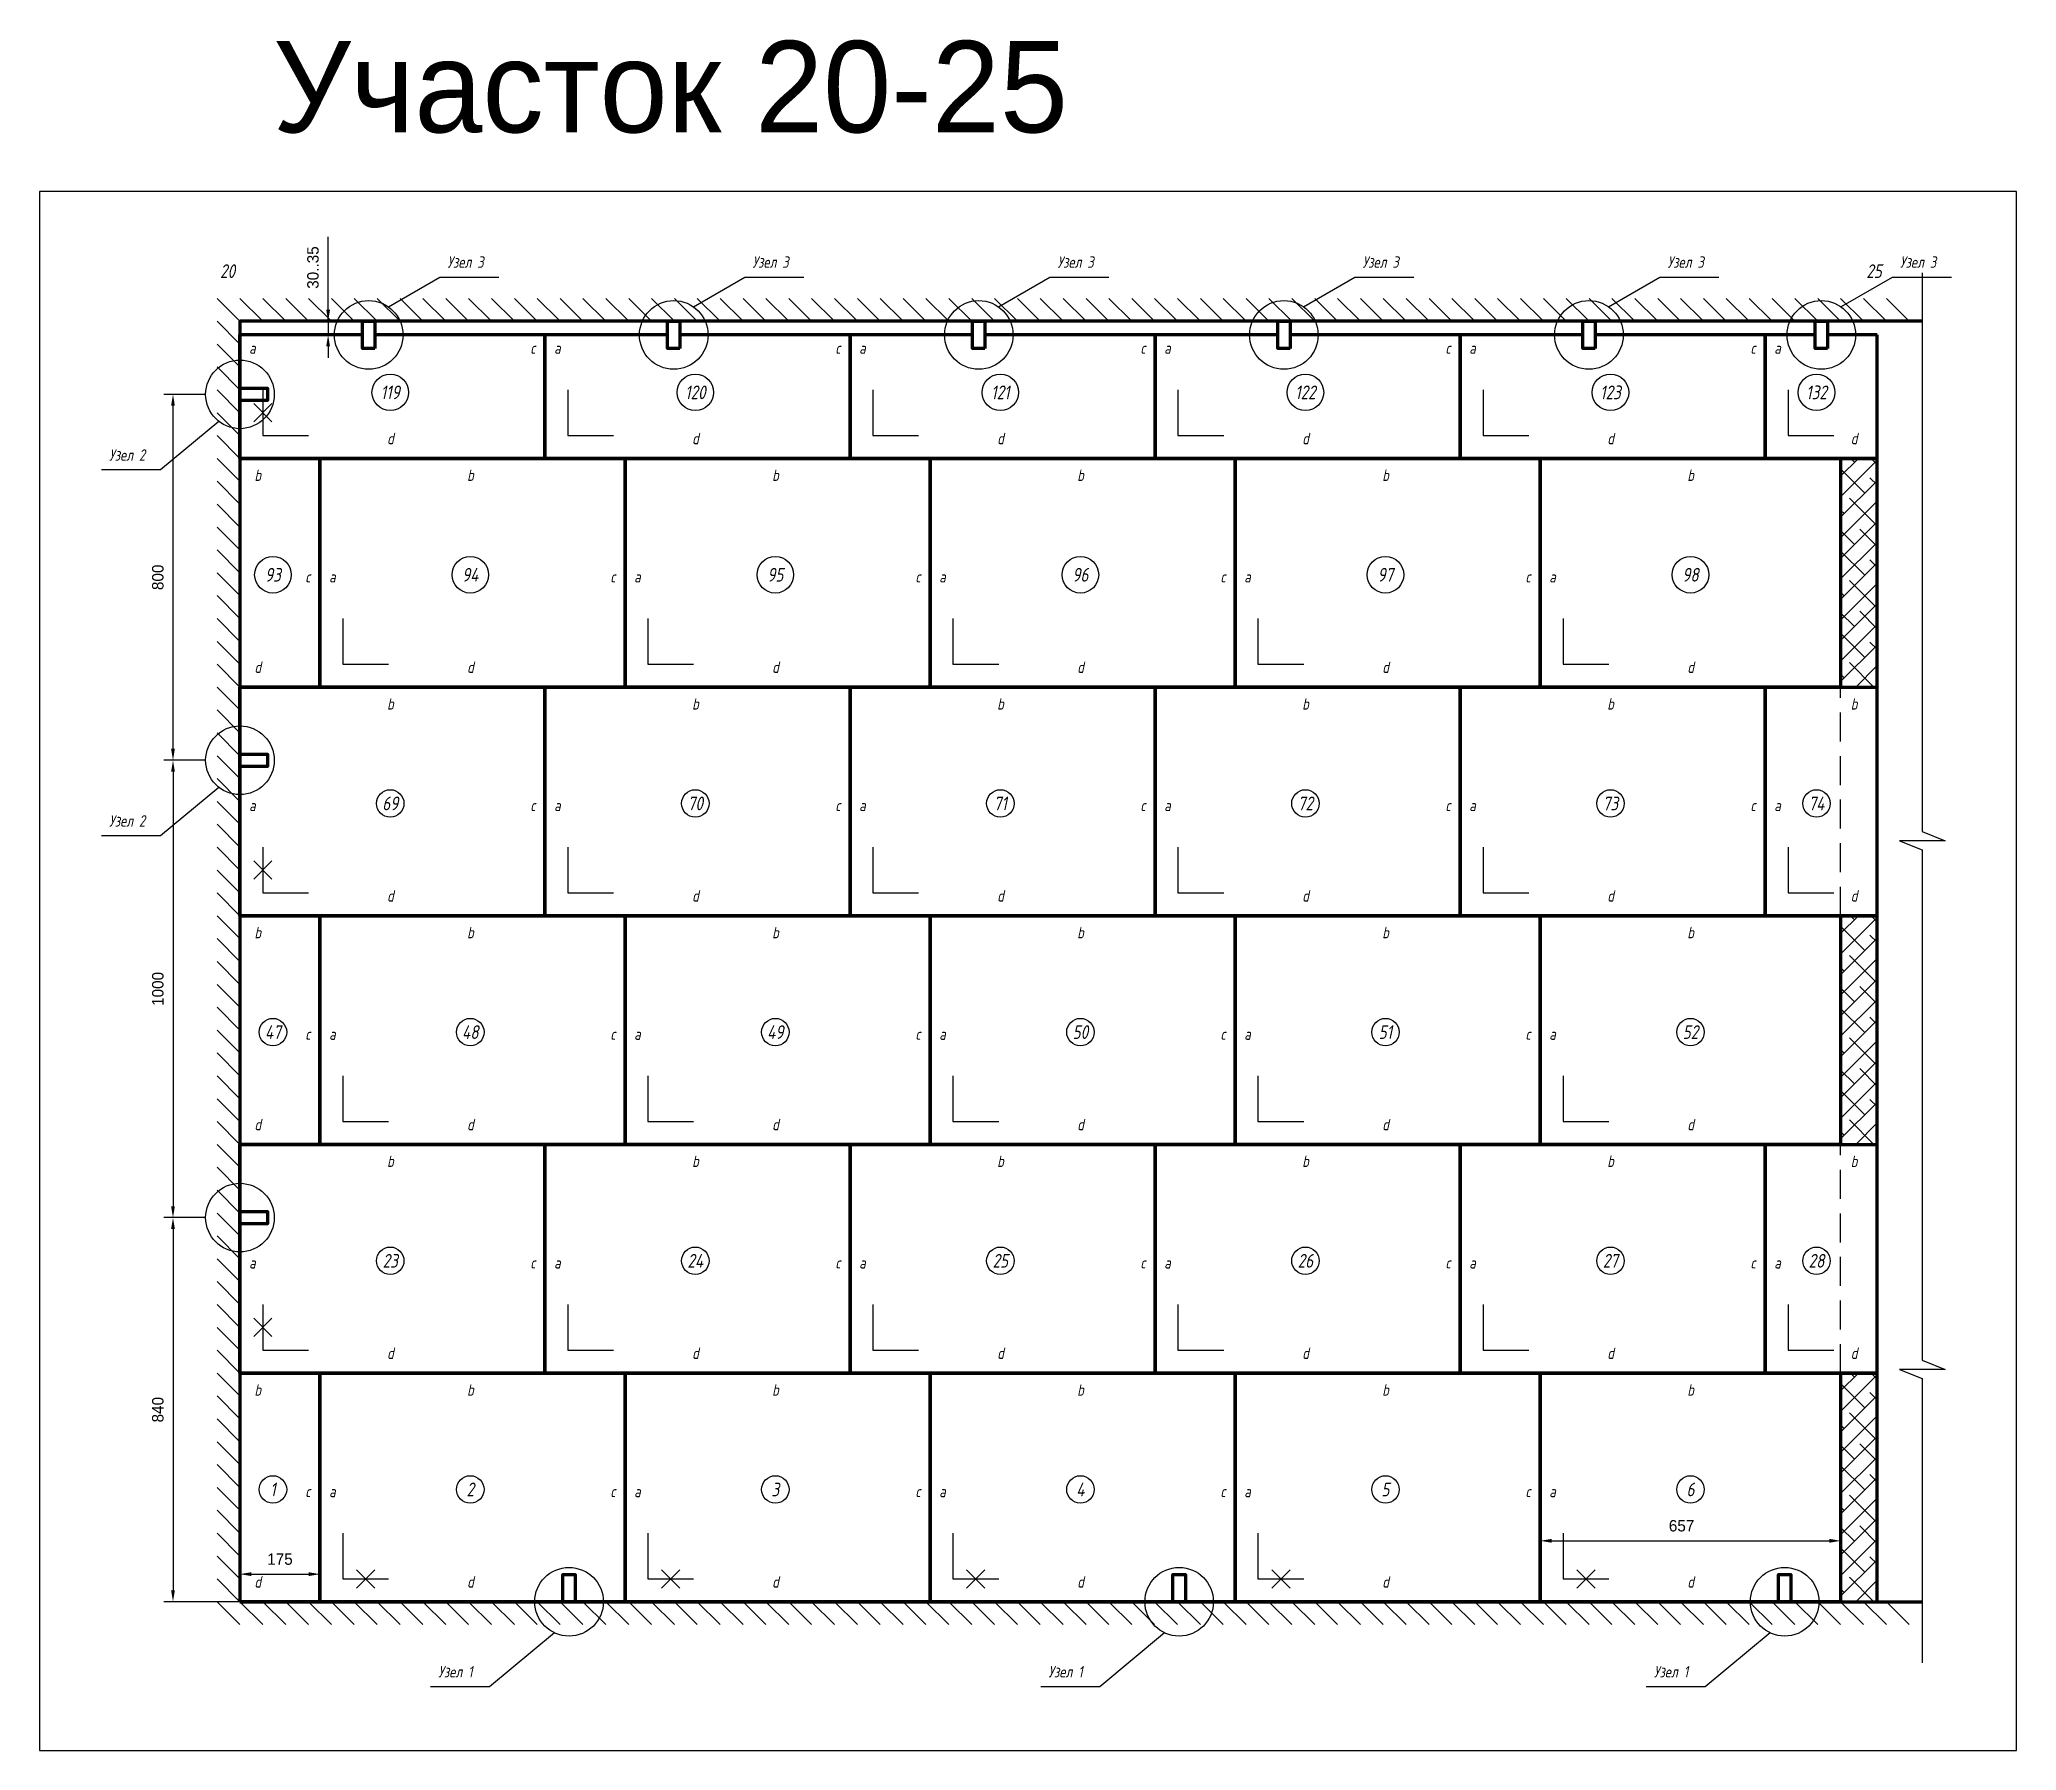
# Model space of a CAD drawing. Header units: millimetres. Extents: x 2143 to 79549, y -71394 to 24143.
# Drawn here: x 57703 to 62026, y -69589 to -65848 of the extents above; entities that cross this region are included whole.
import ezdxf
from ezdxf.enums import TextEntityAlignment as Align

# ---------------------------------------------------------------- set-up
doc = ezdxf.new("R2010")
doc.units = ezdxf.units.MM
doc.header["$PDMODE"] = 34
doc.header["$PDSIZE"] = 50
doc.linetypes.add('DASHED', pattern=[19.05, 12.7, -6.35])
doc.layers.add('01 Перегородки', color=7, linetype='Continuous')
doc.layers.add('100 noprint', color=1, linetype='Continuous', plot=False)
doc.styles.get("Standard").update_dxf_attribs({"font": 'Ubuntu-R.ttf'})
doc.styles.add('ГОСТ-ISOCPEUR', font='isocpeui.ttf', dxfattribs={"width": 0.8})
doc.dimstyles.new('ISO-25', dxfattribs={"dimtxt": 2.5, "dimasz": 2.5, "dimexe": 1.25, "dimexo": 0.625, "dimtad": 1, "dimtxsty": 'Standard', "dimcen": 2.5, "dimadec": 0, "dimazin": 0, "dimtfac": 1, "dimtmove": 0, "dimatfit": 3, "dimfxl": 1, "dimarcsym": 0})

msp = doc.modelspace()

# ---------------------------------------------------------------- texts
at = {"layer": '01 Перегородки', "style": 'ГОСТ-ISOCPEUR', "width": 0.8}
for s, height, p in [('20', 30, (58114.432, -66354.352)), ('25', 30, (61714.586, -66354.352)), ('a', 25, (58168.559, -66522.61)), ('c', 25, (58782.048, -66522.61)), ('a', 25, (58835.559, -66522.61)), ('c', 25, (59449.048, -66522.61)), ('a', 25, (59502.559, -66522.61)), ('c', 25, (60116.048, -66522.61)), ('a', 25, (60169.559, -66522.61)), ('c', 25, (60783.048, -66522.61)), ('a', 25, (60836.559, -66522.61)), ('c', 25, (61450.048, -66522.61)), ('a', 25, (61503.559, -66522.61)), ('119', 30, (58470.172, -66619.386)), ('120', 30, (59137.172, -66619.386)), ('121', 30, (59804.172, -66619.386)), ('122', 30, (60471.172, -66619.386)), ('123', 30, (61138.172, -66619.386)), ('132', 30, (61588.714, -66619.386)), ('d', 25, (58470.622, -66720.287)), ('d', 25, (59137.622, -66720.287)), ('d', 25, (59804.622, -66720.287)), ('d', 25, (60471.622, -66720.287)), ('d', 25, (61138.622, -66720.287)), ('d', 25, (61670.995, -66720.287)), ('b', 25, (58180.546, -66800.511)), ('b', 25, (61313.622, -66800.511)), ('93', 30, (58213.637, -67018.18)), ('c', 25, (58290.048, -67022.61)), ('94', 30, (58645.172, -67018.18)), ('95', 30, (59312.172, -67018.18)), ('96', 30, (59979.172, -67018.18)), ('97', 30, (60646.172, -67018.18)), ('a', 25, (61011.559, -67022.61)), ('98', 30, (61313.172, -67018.18)), ('d', 25, (58180.546, -67220.287)), ('d', 25, (61313.622, -67220.287)), ('b', 25, (61670.995, -67300.511)), ('69', 30, (58470.172, -67518.18)), ('70', 30, (59137.172, -67518.18)), ('71', 30, (59804.172, -67518.18)), ('72', 30, (60471.172, -67518.18)), ('73', 30, (61138.172, -67518.18)), ('a', 25, (61503.559, -67522.61)), ('74', 30, (61588.714, -67518.18)), ('d', 25, (61670.995, -67720.287)), ('b', 25, (58180.546, -67800.511)), ('b', 25, (61313.622, -67800.511)), ('47', 30, (58213.637, -68018.18)), ('c', 25, (58290.048, -68022.61)), ('48', 30, (58645.172, -68018.18)), ('49', 30, (59312.172, -68018.18)), ('50', 30, (59979.172, -68018.18)), ('51', 30, (60646.172, -68018.18)), ('a', 25, (61011.559, -68022.61)), ('52', 30, (61313.172, -68018.18)), ('d', 25, (58180.546, -68220.287)), ('d', 25, (61313.622, -68220.287)), ('b', 25, (61670.995, -68300.511)), ('23', 30, (58470.172, -68518.18)), ('24', 30, (59137.172, -68518.18)), ('25', 30, (59804.172, -68518.18)), ('26', 30, (60471.172, -68518.18)), ('27', 30, (61138.172, -68518.18)), ('28', 30, (61588.714, -68518.18)), ('a', 25, (61503.559, -68522.61)), ('d', 25, (61670.995, -68720.287)), ('b', 25, (58180.546, -68800.511)), ('b', 25, (61313.622, -68800.511)), ('1', 30, (58213.637, -69018.18)), ('c', 25, (58290.048, -69022.61)), ('2', 30, (58645.172, -69018.18)), ('3', 30, (59312.172, -69018.18)), ('4', 30, (59979.172, -69018.18)), ('5', 30, (60646.172, -69018.18)), ('a', 25, (61011.559, -69022.61)), ('6', 30, (61313.172, -69018.18)), ('d', 25, (58180.546, -69220.287)), ('d', 25, (61313.622, -69220.287))]:
    msp.add_text(s, height=height, dxfattribs=at).set_placement(p, align=Align.MIDDLE)
at = {"layer": '01 Перегородки', "linetype": 'Continuous', "style": 'ГОСТ-ISOCPEUR', "width": 0.8}
for s, p in [('Узел 3', (58595.19, -66347.045)), ('Узел 3', (59262.19, -66347.045)), ('Узел 3', (59929.19, -66347.045)), ('Узел 3', (60596.19, -66347.045)), ('Узел 3', (61263.19, -66347.045)), ('Узел 3', (61771.337, -66347.045)), ('Узел 2', (57855.521, -66768.9)), ('Узел 2', (57855.521, -67568.9)), ('Узел 1', (58575.181, -69429.346)), ('Узел 1', (59909.181, -69429.346)), ('Узел 1', (61233.181, -69429.346))]:
    msp.add_text(s, height=25, dxfattribs=at).set_placement(p)
at = {"layer": '100 noprint', "color": 1}
msp.add_text('Участок 20-25', height=200, dxfattribs=at).set_placement((58213.745, -66050.904))

# ---------------------------------------------------------------- blocks, each defined once
blk = doc.blocks.new('*D415')
at = {"layer": '01 Перегородки', "color": 0, "lineweight": -2}
for p, q in [((60984.5, -69263.8), (60984.5, -69110.5)), ((61641.5, -69263.8), (61641.5, -69110.5)), ((61009.5, -69130.5), (61616.5, -69130.5))]:
    blk.add_line(p, q, dxfattribs=at)
at = {"layer": '01 Перегородки', "color": 0}
for points in [[(61009.5, -69126.3), (61009.5, -69134.7), (60984.5, -69130.5)], [(61616.5, -69134.7), (61616.5, -69126.3), (61641.5, -69130.5)]]:
    blk.add_solid(points, dxfattribs=at)
at = {"layer": 'Defpoints', "color": 0}
for p in [(61641.5, -69130.5), (60984.5, -69263.8), (61641.5, -69263.8)]:
    blk.add_point(p, dxfattribs=at)
at = {"layer": '01 Перегородки', "color": 0, "insert": (61293.7, -69097.7), "char_height": 25, "attachment_point": 5}
blk.add_mtext('657', dxfattribs=at)
blk = doc.blocks.new('плита')
at = {"lineweight": 70}
blk.add_lwpolyline([(0, 500), (667, 500), (667, 0), (0, 0)], close=True, dxfattribs=at)
blk.add_lwpolyline([(50, 150), (50, 50), (150, 50)])
at = {"style": 'ГОСТ-ISOCPEUR', "width": 0.8}
for s, p in [('b', (329.1, 463.3)), ('a', (27.1, 241.2)), ('c', (640.6, 241.2)), ('d', (329.1, 43.5))]:
    blk.add_text(s, height=25, dxfattribs=at).set_placement(p, align=Align.MIDDLE)
blk = doc.blocks.new('*D416')
at = {"layer": '01 Перегородки', "color": 0, "lineweight": -2}
for p, q in [((58141.5, -69263.8), (58141.5, -69183.4)), ((58166.5, -69203.4), (58291.5, -69203.4)), ((58316.5, -69263.8), (58316.5, -69183.4))]:
    blk.add_line(p, q, dxfattribs=at)
at = {"layer": '01 Перегородки', "color": 0}
for points in [[(58166.5, -69199.2), (58166.5, -69207.6), (58141.5, -69203.4)], [(58291.5, -69207.6), (58291.5, -69199.2), (58316.5, -69203.4)]]:
    blk.add_solid(points, dxfattribs=at)
at = {"layer": 'Defpoints', "color": 0}
for p in [(58316.5, -69203.4), (58141.5, -69263.8), (58316.5, -69263.8)]:
    blk.add_point(p, dxfattribs=at)
at = {"layer": '01 Перегородки', "color": 0, "insert": (58229, -69170.6), "char_height": 25, "attachment_point": 5}
blk.add_mtext('175', dxfattribs=at)
blk = doc.blocks.new('подрезка')
for p, q in [((-20, 20), (20, -20)), ((20, 20), (-20, -20))]:
    blk.add_line(p, q)
blk = doc.blocks.new('*D459')
at = {"layer": '01 Перегородки', "color": 0, "lineweight": -2}
for p, q in [((58334.3, -66463.8), (58334.3, -66279.3)), ((58334.3, -66438.8), (58334.3, -66413.8)), ((58141.5, -66463.8), (58354.3, -66463.8)), ((58334.3, -66463.8), (58334.3, -66493.8)), ((58141.5, -66493.8), (58354.3, -66493.8)), ((58334.3, -66518.8), (58334.3, -66543.8))]:
    blk.add_line(p, q, dxfattribs=at)
at = {"layer": '01 Перегородки', "color": 0}
for points in [[(58330.1, -66438.8), (58338.4, -66438.8), (58334.3, -66463.8)], [(58338.4, -66518.8), (58330.1, -66518.8), (58334.3, -66493.8)]]:
    blk.add_solid(points, dxfattribs=at)
at = {"layer": 'Defpoints', "color": 0}
for p in [(58141.5, -66463.8), (58141.5, -66493.8), (58334.3, -66493.8)]:
    blk.add_point(p, dxfattribs=at)
at = {"layer": '01 Перегородки', "color": 0, "insert": (58301.2, -66346.5), "char_height": 25, "attachment_point": 5, "rotation": 90}
blk.add_mtext('30..35', dxfattribs=at)
blk = doc.blocks.new('*D465')
at = {"layer": '01 Перегородки', "color": 0, "lineweight": -2}
for p, q in [((58066.5, -68423.8), (57975.1, -68423.8)), ((57995.1, -68448.8), (57995.1, -69238.8)), ((58141.5, -69263.8), (57975.1, -69263.8))]:
    blk.add_line(p, q, dxfattribs=at)
at = {"layer": '01 Перегородки', "color": 0}
for points in [[(57999.2, -68448.8), (57990.9, -68448.8), (57995.1, -68423.8)], [(57990.9, -69238.8), (57999.2, -69238.8), (57995.1, -69263.8)]]:
    blk.add_solid(points, dxfattribs=at)
at = {"layer": 'Defpoints', "color": 0}
for p in [(58066.5, -68423.8), (57995.1, -69263.8), (58141.5, -69263.8)]:
    blk.add_point(p, dxfattribs=at)
at = {"layer": '01 Перегородки', "color": 0, "insert": (57962, -68843.8), "char_height": 25, "attachment_point": 5, "rotation": 90}
blk.add_mtext('840', dxfattribs=at)
blk = doc.blocks.new('*D466')
at = {"layer": '01 Перегородки', "color": 0, "lineweight": -2}
for p, q in [((58066.5, -67423.8), (57975.1, -67423.8)), ((57995.1, -67448.8), (57995.1, -68398.8)), ((58066.5, -68423.8), (57975.1, -68423.8))]:
    blk.add_line(p, q, dxfattribs=at)
at = {"layer": '01 Перегородки', "color": 0}
for points in [[(57999.2, -67448.8), (57990.9, -67448.8), (57995.1, -67423.8)], [(57990.9, -68398.8), (57999.2, -68398.8), (57995.1, -68423.8)]]:
    blk.add_solid(points, dxfattribs=at)
at = {"layer": 'Defpoints', "color": 0}
for p in [(58066.5, -67423.8), (57995.1, -68423.8), (58066.5, -68423.8)]:
    blk.add_point(p, dxfattribs=at)
at = {"layer": '01 Перегородки', "color": 0, "insert": (57962, -67923.8), "char_height": 25, "attachment_point": 5, "rotation": 90}
blk.add_mtext('1000', dxfattribs=at)
blk = doc.blocks.new('*D467')
at = {"layer": '01 Перегородки', "color": 0, "lineweight": -2}
for p, q in [((58066.5, -66623.8), (57975.1, -66623.8)), ((57995.1, -67398.8), (57995.1, -66648.8)), ((58066.5, -67423.8), (57975.1, -67423.8))]:
    blk.add_line(p, q, dxfattribs=at)
at = {"layer": '01 Перегородки', "color": 0}
for points in [[(57999.2, -66648.8), (57990.9, -66648.8), (57995.1, -66623.8)], [(57990.9, -67398.8), (57999.2, -67398.8), (57995.1, -67423.8)]]:
    blk.add_solid(points, dxfattribs=at)
at = {"layer": 'Defpoints', "color": 0}
for p in [(57995.1, -66623.8), (58066.5, -66623.8), (58066.5, -67423.8)]:
    blk.add_point(p, dxfattribs=at)
at = {"layer": '01 Перегородки', "color": 0, "insert": (57962, -67023.8), "char_height": 25, "attachment_point": 5, "rotation": 90}
blk.add_mtext('800', dxfattribs=at)

# ---------------------------------------------------------------- dimensions: what is measured, and where the dimension line sits
at = {"layer": '01 Перегородки'}
dim = msp.add_linear_dim(base=(58334.263, -66493.801), p1=(58141.488, -66463.801), p2=(58141.488, -66493.801), angle=90, text='30..35', dimstyle='ISO-25', override={"dimtxt": 25, "dimasz": 25, "dimexe": 20, "dimexo": 0, "dimgap": 20}, dxfattribs=at)
dim.commit()
dim.dimension.update_dxf_attribs({"geometry": '*D459', "text_midpoint": (58334.263, -66346.542), "dimtype": 160})
for base, p1, p2, picture, middle in [((57995.077, -66623.801), (58066.488, -67423.801), (58066.488, -66623.801), '*D467', (57962.017, -67023.801)), ((57995.077, -68423.801), (58066.488, -67423.801), (58066.488, -68423.801), '*D466', (57962.017, -67923.801)), ((57995.077, -69263.801), (58066.488, -68423.801), (58141.488, -69263.801), '*D465', (57962.017, -68843.801))]:
    dim = msp.add_linear_dim(base=base, p1=p1, p2=p2, angle=90, dimstyle='ISO-25', override={"dimtxt": 25, "dimasz": 25, "dimexe": 20, "dimexo": 0, "dimgap": 20}, dxfattribs=at)
    dim.commit()
    dim.dimension.update_dxf_attribs({"geometry": picture, "text_midpoint": middle})
for base, p1, p2, picture, middle in [((61641.488, -69130.486, -951.3), (60984.488, -69263.801), (61641.488, -69263.801), '*D415', (61293.701, -69130.486, -951.3)), ((58316.488, -69203.389, -181.076), (58141.488, -69263.801), (58316.488, -69263.801), '*D416', (58228.988, -69203.389, -181.076))]:
    dim = msp.add_linear_dim(base=base, p1=p1, p2=p2, dimstyle='ISO-25', override={"dimtxt": 25, "dimasz": 25, "dimexe": 20, "dimexo": 0, "dimgap": 20}, dxfattribs=at)
    dim.commit()
    dim.dimension.update_dxf_attribs({"geometry": picture, "text_midpoint": middle, "dimtype": 160})

# ---------------------------------------------------------------- hatches: boundary and pattern name
at = {"layer": '01 Перегородки'}
h = msp.add_hatch(dxfattribs=at)
h.set_pattern_fill('ANSI38', color=256, scale=10, style=0)
h.set_pattern_definition([(45, (7e-12, 1500), (-22.45064, 22.45064), []), (135, (7e-12, 1500), (-67.351921, 22.45064), [79.375, -47.625])])
h.paths.add_polyline_path([(61721.488, -67263.801), (61721.488, -66763.801), (61641.488, -66763.801), (61641.488, -67263.801)])
h = msp.add_hatch(dxfattribs=at)
h.set_pattern_fill('ANSI38', color=256, scale=10, style=0)
h.set_pattern_definition([(45, (7e-12, 500), (-22.45064, 22.45064), []), (135, (7e-12, 500), (-67.351921, 22.45064), [79.375, -47.625])])
h.paths.add_polyline_path([(61721.488, -68263.801), (61721.488, -67763.801), (61641.488, -67763.801), (61641.488, -68263.801)])
h = msp.add_hatch(dxfattribs=at)
h.set_pattern_fill('ANSI38', color=256, scale=10, style=0)
h.set_pattern_definition([(45, (7e-12, -500), (-22.45064, 22.45064), []), (135, (7e-12, -500), (-67.351921, 22.45064), [79.375, -47.625])])
h.paths.add_polyline_path([(61721.488, -69263.801), (61721.488, -68763.801), (61641.488, -68763.801), (61641.488, -69263.801)])

# ---------------------------------------------------------------- linework, layer by layer
for p, q in [((58091.488, -66413.801), (58141.488, -66463.801)), ((58141.488, -66413.801), (58191.488, -66463.801)), ((58191.488, -66413.801), (58241.488, -66463.801)), ((58241.488, -66413.801), (58291.488, -66463.801)), ((58291.488, -66413.801), (58341.488, -66463.801)), ((58341.488, -66413.801), (58391.488, -66463.801)), ((58391.488, -66413.801), (58441.488, -66463.801)), ((58441.488, -66413.801), (58491.488, -66463.801)), ((58491.488, -66413.801), (58541.488, -66463.801)), ((58541.488, -66413.801), (58591.488, -66463.801)), ((58591.488, -66413.801), (58641.488, -66463.801)), ((58641.488, -66413.801), (58691.488, -66463.801)), ((58691.488, -66413.801), (58741.488, -66463.801)), ((58741.488, -66413.801), (58791.488, -66463.801)), ((58791.488, -66413.801), (58841.488, -66463.801)), ((58841.488, -66413.801), (58891.488, -66463.801)), ((58891.488, -66413.801), (58941.488, -66463.801)), ((58941.488, -66413.801), (58991.488, -66463.801)), ((58991.488, -66413.801), (59041.488, -66463.801)), ((59041.488, -66413.801), (59091.488, -66463.801)), ((59091.488, -66413.801), (59141.488, -66463.801)), ((59141.488, -66413.801), (59191.488, -66463.801)), ((59191.488, -66413.801), (59241.488, -66463.801)), ((59241.488, -66413.801), (59291.488, -66463.801)), ((59291.488, -66413.801), (59341.488, -66463.801)), ((59341.488, -66413.801), (59391.488, -66463.801)), ((59391.488, -66413.801), (59441.488, -66463.801)), ((59441.488, -66413.801), (59491.488, -66463.801)), ((59491.488, -66413.801), (59541.488, -66463.801)), ((59541.488, -66413.801), (59591.488, -66463.801)), ((59591.488, -66413.801), (59641.488, -66463.801)), ((59641.488, -66413.801), (59691.488, -66463.801)), ((59691.488, -66413.801), (59741.488, -66463.801)), ((59741.488, -66413.801), (59791.488, -66463.801)), ((59791.488, -66413.801), (59841.488, -66463.801)), ((59841.488, -66413.801), (59891.488, -66463.801)), ((59891.488, -66413.801), (59941.488, -66463.801)), ((59941.488, -66413.801), (59991.488, -66463.801)), ((59991.488, -66413.801), (60041.488, -66463.801)), ((60041.488, -66413.801), (60091.488, -66463.801)), ((60091.488, -66413.801), (60141.488, -66463.801)), ((60141.488, -66413.801), (60191.488, -66463.801)), ((60191.488, -66413.801), (60241.488, -66463.801)), ((60241.488, -66413.801), (60291.488, -66463.801)), ((60291.488, -66413.801), (60341.488, -66463.801)), ((60341.488, -66413.801), (60391.488, -66463.801)), ((60391.488, -66413.801), (60441.488, -66463.801)), ((60441.488, -66413.801), (60491.488, -66463.801)), ((60491.488, -66413.801), (60541.488, -66463.801)), ((60541.488, -66413.801), (60591.488, -66463.801)), ((60591.488, -66413.801), (60641.488, -66463.801)), ((60641.488, -66413.801), (60691.488, -66463.801)), ((60691.488, -66413.801), (60741.488, -66463.801)), ((60741.488, -66413.801), (60791.488, -66463.801)), ((60791.488, -66413.801), (60841.488, -66463.801)), ((60841.488, -66413.801), (60891.488, -66463.801)), ((60891.488, -66413.801), (60941.488, -66463.801)), ((60941.488, -66413.801), (60991.488, -66463.801)), ((60991.488, -66413.801), (61041.488, -66463.801)), ((61041.488, -66413.801), (61091.488, -66463.801)), ((61091.488, -66413.801), (61141.488, -66463.801)), ((61141.488, -66413.801), (61191.488, -66463.801)), ((61191.488, -66413.801), (61241.488, -66463.801)), ((61241.488, -66413.801), (61291.488, -66463.801)), ((61291.488, -66413.801), (61341.488, -66463.801)), ((61341.488, -66413.801), (61391.488, -66463.801)), ((61391.488, -66413.801), (61441.488, -66463.801)), ((61441.488, -66413.801), (61491.488, -66463.801)), ((61491.488, -66413.801), (61541.488, -66463.801)), ((61541.488, -66413.801), (61591.488, -66463.801)), ((61591.488, -66413.801), (61641.488, -66463.801)), ((61641.488, -66413.801), (61691.488, -66463.801)), ((61691.488, -66413.801), (61741.488, -66463.801)), ((61741.488, -66413.801), (61791.488, -66463.801)), ((58091.488, -66463.801), (58141.488, -66513.801)), ((58091.488, -66513.801), (58141.488, -66563.801)), ((58091.488, -66563.801), (58141.488, -66613.801)), ((58091.488, -66613.801), (58141.488, -66663.801)), ((58091.488, -66663.801), (58141.488, -66713.801)), ((58091.488, -66713.801), (58141.488, -66763.801)), ((58091.488, -66763.801), (58141.488, -66813.801)), ((58091.488, -66813.801), (58141.488, -66863.801)), ((58091.488, -66863.801), (58141.488, -66913.801)), ((58091.488, -66913.801), (58141.488, -66963.801)), ((58091.488, -66963.801), (58141.488, -67013.801)), ((58091.488, -67013.801), (58141.488, -67063.801)), ((58091.488, -67063.801), (58141.488, -67113.801)), ((58091.488, -67113.801), (58141.488, -67163.801)), ((58091.488, -67163.801), (58141.488, -67213.801)), ((58091.488, -67213.801), (58141.488, -67263.801)), ((58091.488, -67263.801), (58141.488, -67313.801)), ((58091.488, -67313.801), (58141.488, -67363.801)), ((58091.488, -67363.801), (58141.488, -67413.801)), ((58091.488, -67413.801), (58141.488, -67463.801)), ((58091.488, -67463.801), (58141.488, -67513.801)), ((58091.488, -67513.801), (58141.488, -67563.801)), ((58091.488, -67563.801), (58141.488, -67613.801)), ((58091.488, -67613.801), (58141.488, -67663.801)), ((58091.488, -67663.801), (58141.488, -67713.801)), ((58091.488, -67713.801), (58141.488, -67763.801)), ((58091.488, -67763.801), (58141.488, -67813.801)), ((58091.488, -67813.801), (58141.488, -67863.801)), ((58091.488, -67863.801), (58141.488, -67913.801)), ((58091.488, -67913.801), (58141.488, -67963.801)), ((58091.488, -67963.801), (58141.488, -68013.801)), ((58091.488, -68013.801), (58141.488, -68063.801)), ((58091.488, -68063.801), (58141.488, -68113.801)), ((58091.488, -68113.801), (58141.488, -68163.801)), ((58091.488, -68163.801), (58141.488, -68213.801)), ((58091.488, -68213.801), (58141.488, -68263.801)), ((58091.488, -68263.801), (58141.488, -68313.801)), ((58091.488, -68313.801), (58141.488, -68363.801)), ((58091.488, -68363.801), (58141.488, -68413.801)), ((58091.488, -68413.801), (58141.488, -68463.801)), ((58091.488, -68463.801), (58141.488, -68513.801)), ((58091.488, -68513.801), (58141.488, -68563.801)), ((58091.488, -68563.801), (58141.488, -68613.801)), ((58091.488, -68613.801), (58141.488, -68663.801)), ((58091.488, -68663.801), (58141.488, -68713.801)), ((58091.488, -68713.801), (58141.488, -68763.801)), ((58091.488, -68763.801), (58141.488, -68813.801)), ((58091.488, -68813.801), (58141.488, -68863.801)), ((58091.488, -68863.801), (58141.488, -68913.801)), ((58091.488, -68913.801), (58141.488, -68963.801)), ((58091.488, -68963.801), (58141.488, -69013.801)), ((58091.488, -69013.801), (58141.488, -69063.801)), ((58091.488, -69063.801), (58141.488, -69113.801)), ((58091.488, -69113.801), (58141.488, -69163.801)), ((58091.488, -69163.801), (58141.488, -69213.801)), ((58091.488, -69213.801), (58141.488, -69263.801)), ((58091.488, -69263.801), (58141.488, -69313.801)), ((58141.488, -69263.801), (58191.488, -69313.801)), ((58191.488, -69263.801), (58241.488, -69313.801)), ((58241.488, -69263.801), (58291.488, -69313.801)), ((58291.488, -69263.801), (58341.488, -69313.801)), ((58341.488, -69263.801), (58391.488, -69313.801)), ((58391.488, -69263.801), (58441.488, -69313.801)), ((58441.488, -69263.801), (58491.488, -69313.801)), ((58491.488, -69263.801), (58541.488, -69313.801)), ((58541.488, -69263.801), (58591.488, -69313.801)), ((58591.488, -69263.801), (58641.488, -69313.801)), ((58641.488, -69263.801), (58691.488, -69313.801)), ((58691.488, -69263.801), (58741.488, -69313.801)), ((58741.488, -69263.801), (58791.488, -69313.801)), ((58791.488, -69263.801), (58841.488, -69313.801)), ((58841.488, -69263.801), (58891.488, -69313.801)), ((58891.488, -69263.801), (58941.488, -69313.801)), ((58941.488, -69263.801), (58991.488, -69313.801)), ((58991.488, -69263.801), (59041.488, -69313.801)), ((59041.488, -69263.801), (59091.488, -69313.801)), ((59091.488, -69263.801), (59141.488, -69313.801)), ((59141.488, -69263.801), (59191.488, -69313.801)), ((59191.488, -69263.801), (59241.488, -69313.801)), ((59241.488, -69263.801), (59291.488, -69313.801)), ((59291.488, -69263.801), (59341.488, -69313.801)), ((59341.488, -69263.801), (59391.488, -69313.801)), ((59391.488, -69263.801), (59441.488, -69313.801)), ((59441.488, -69263.801), (59491.488, -69313.801)), ((59491.488, -69263.801), (59541.488, -69313.801)), ((59541.488, -69263.801), (59591.488, -69313.801)), ((59591.488, -69263.801), (59641.488, -69313.801)), ((59641.488, -69263.801), (59691.488, -69313.801)), ((59691.488, -69263.801), (59741.488, -69313.801)), ((59741.488, -69263.801), (59791.488, -69313.801)), ((59791.488, -69263.801), (59841.488, -69313.801)), ((59841.488, -69263.801), (59891.488, -69313.801)), ((59891.488, -69263.801), (59941.488, -69313.801)), ((59941.488, -69263.801), (59991.488, -69313.801)), ((59991.488, -69263.801), (60041.488, -69313.801)), ((60041.488, -69263.801), (60091.488, -69313.801)), ((60091.488, -69263.801), (60141.488, -69313.801)), ((60141.488, -69263.801), (60191.488, -69313.801)), ((60191.488, -69263.801), (60241.488, -69313.801)), ((60241.488, -69263.801), (60291.488, -69313.801)), ((60291.488, -69263.801), (60341.488, -69313.801)), ((60341.488, -69263.801), (60391.488, -69313.801)), ((60391.488, -69263.801), (60441.488, -69313.801)), ((60441.488, -69263.801), (60491.488, -69313.801)), ((60491.488, -69263.801), (60541.488, -69313.801)), ((60541.488, -69263.801), (60591.488, -69313.801)), ((60591.488, -69263.801), (60641.488, -69313.801)), ((60641.488, -69263.801), (60691.488, -69313.801)), ((60691.488, -69263.801), (60741.488, -69313.801)), ((60741.488, -69263.801), (60791.488, -69313.801)), ((60791.488, -69263.801), (60841.488, -69313.801)), ((60841.488, -69263.801), (60891.488, -69313.801)), ((60891.488, -69263.801), (60941.488, -69313.801)), ((60941.488, -69263.801), (60991.488, -69313.801)), ((60991.488, -69263.801), (61041.488, -69313.801)), ((61041.488, -69263.801), (61091.488, -69313.801)), ((61091.488, -69263.801), (61141.488, -69313.801)), ((61141.488, -69263.801), (61191.488, -69313.801)), ((61191.488, -69263.801), (61241.488, -69313.801)), ((61241.488, -69263.801), (61291.488, -69313.801)), ((61291.488, -69263.801), (61341.488, -69313.801)), ((61341.488, -69263.801), (61391.488, -69313.801)), ((61391.488, -69263.801), (61441.488, -69313.801)), ((61441.488, -69263.801), (61491.488, -69313.801)), ((61491.488, -69263.801), (61541.488, -69313.801)), ((61541.488, -69263.801), (61591.488, -69313.801)), ((61591.488, -69263.801), (61641.488, -69313.801)), ((61641.488, -69263.801), (61691.488, -69313.801)), ((61691.488, -69263.801), (61741.488, -69313.801)), ((61741.488, -69263.801), (61791.488, -69313.801))]:
    msp.add_line(p, q, dxfattribs=at)
at = {"layer": '01 Перегородки', "lineweight": 70}
for p, q in [((58141.488, -66463.801), (58141.488, -69263.801)), ((61820.034, -66463.801), (58141.488, -66463.801)), ((58409.568, -66493.801), (58141.488, -66493.801)), ((59076.568, -66493.801), (58436.568, -66493.801)), ((59743.568, -66493.801), (59103.568, -66493.801)), ((60410.568, -66493.801), (59770.568, -66493.801)), ((61077.568, -66493.801), (60437.568, -66493.801)), ((61585.714, -66493.801), (61104.568, -66493.801)), ((61721.488, -66493.801), (61612.714, -66493.801)), ((61721.488, -69263.801), (61721.488, -66493.801)), ((60984.488, -66763.801), (61641.488, -66763.801)), ((60984.488, -67263.801), (60984.488, -66763.801)), ((61641.488, -66763.801), (61641.488, -67263.801)), ((61641.488, -66763.801), (61721.488, -66763.801)), ((61641.488, -66763.801), (61641.488, -67263.801)), ((61641.488, -67263.801), (60984.488, -67263.801)), ((60984.488, -67763.801), (61641.488, -67763.801)), ((60984.488, -68263.801), (60984.488, -67763.801)), ((61641.488, -67763.801), (61641.488, -68263.801)), ((61641.488, -67763.801), (61721.488, -67763.801)), ((61641.488, -67763.801), (61641.488, -68263.801)), ((61641.488, -68263.801), (60984.488, -68263.801)), ((60984.488, -68763.801), (61641.488, -68763.801)), ((60984.488, -69263.801), (60984.488, -68763.801)), ((61641.488, -68763.801), (61641.488, -69263.801)), ((61641.488, -68763.801), (61721.488, -68763.801)), ((61641.488, -68763.801), (61641.488, -69263.801)), ((58141.488, -69263.801), (61820.034, -69263.801)), ((61641.488, -69263.801), (60984.488, -69263.801))]:
    msp.add_line(p, q, dxfattribs=at)
at = {"layer": '01 Перегородки', "linetype": 'DASHED', "ltscale": 5}
for p, q in [((61641.488, -67763.801), (61641.488, -67263.801)), ((61641.488, -68763.801), (61641.488, -68263.801))]:
    msp.add_line(p, q, dxfattribs=at)
at = {"layer": '01 Перегородки'}
for points in [[(58466.003, -66432.306), (58578.415, -66367.178), (58707.399, -66367.178)], [(59133.003, -66432.306), (59245.415, -66367.178), (59374.399, -66367.178)], [(59800.003, -66432.306), (59912.415, -66367.178), (60041.399, -66367.178)], [(60467.003, -66432.306), (60579.415, -66367.178), (60708.399, -66367.178)], [(61134.003, -66432.306), (61246.415, -66367.178), (61375.399, -66367.178)], [(61642.15, -66432.306), (61754.561, -66367.178), (61883.545, -66367.178)], [(61820.034, -66357.714), (61820.034, -67579.707), (61870.034, -67599.707), (61770.034, -67599.707), (61820.034, -67619.707), (61820.034, -68735.614), (61870.034, -68755.614), (61770.034, -68755.614), (61820.034, -68775.614), (61820.034, -69397.235)], [(58191.488, -66613.801), (58191.488, -66713.801), (58291.488, -66713.801)], [(58858.488, -66613.801), (58858.488, -66713.801), (58958.488, -66713.801)], [(59525.488, -66613.801), (59525.488, -66713.801), (59625.488, -66713.801)], [(60192.488, -66613.801), (60192.488, -66713.801), (60292.488, -66713.801)], [(60859.488, -66613.801), (60859.488, -66713.801), (60959.488, -66713.801)], [(61526.488, -66613.801), (61526.488, -66713.801), (61626.488, -66713.801)], [(58095.485, -66683.035), (57967.729, -66789.033), (57838.746, -66789.033)], [(61034.488, -67113.801), (61034.488, -67213.801), (61134.488, -67213.801)], [(58095.485, -67483.035), (57967.729, -67589.033), (57838.746, -67589.033)], [(61526.488, -67613.801), (61526.488, -67713.801), (61626.488, -67713.801)], [(61034.488, -68113.801), (61034.488, -68213.801), (61134.488, -68213.801)], [(61526.488, -68613.801), (61526.488, -68713.801), (61626.488, -68713.801)], [(61034.488, -69113.801), (61034.488, -69213.801), (61134.488, -69213.801)], [(58829.326, -69331.715), (58687.39, -69449.478), (58558.406, -69449.478)], [(60163.326, -69331.715), (60021.39, -69449.478), (59892.406, -69449.478)], [(61487.326, -69331.715), (61345.39, -69449.478), (61216.406, -69449.478)]]:
    msp.add_lwpolyline(points, dxfattribs=at)
at = {"layer": '01 Перегородки', "lineweight": 70, "flags": 128}
for points in [[(58436.568, -66523.801), (58409.568, -66523.801), (58409.568, -66463.801), (58436.568, -66463.801)], [(59103.568, -66523.801), (59076.568, -66523.801), (59076.568, -66463.801), (59103.568, -66463.801)], [(59770.568, -66523.801), (59743.568, -66523.801), (59743.568, -66463.801), (59770.568, -66463.801)], [(60437.568, -66523.801), (60410.568, -66523.801), (60410.568, -66463.801), (60437.568, -66463.801)], [(61104.568, -66523.801), (61077.568, -66523.801), (61077.568, -66463.801), (61104.568, -66463.801)], [(61612.714, -66523.801), (61585.714, -66523.801), (61585.714, -66463.801), (61612.714, -66463.801)], [(58141.488, -66637.301), (58141.488, -66610.301), (58201.488, -66610.301), (58201.488, -66637.301)], [(58141.488, -67437.301), (58141.488, -67410.301), (58201.488, -67410.301), (58201.488, -67437.301)], [(58141.488, -68437.301), (58141.488, -68410.301), (58201.488, -68410.301), (58201.488, -68437.301)], [(58874.648, -69263.801), (58847.648, -69263.801), (58847.648, -69203.801), (58874.648, -69203.801)], [(60208.648, -69263.801), (60181.648, -69263.801), (60181.648, -69203.801), (60208.648, -69203.801)], [(61532.648, -69263.801), (61505.648, -69263.801), (61505.648, -69203.801), (61532.648, -69203.801)]]:
    msp.add_lwpolyline(points, close=True, dxfattribs=at)
at = {"layer": '01 Перегородки', "lineweight": 70}
for points in [[(58808.488, -66493.801), (58808.488, -66763.801), (58141.488, -66763.801), (58141.488, -66493.801)], [(59475.488, -66493.801), (59475.488, -66763.801), (58808.488, -66763.801), (58808.488, -66493.801)], [(60142.488, -66493.801), (60142.488, -66763.801), (59475.488, -66763.801), (59475.488, -66493.801)], [(60809.488, -66493.801), (60809.488, -66763.801), (60142.488, -66763.801), (60142.488, -66493.801)], [(61476.488, -66493.801), (61476.488, -66763.801), (60809.488, -66763.801), (60809.488, -66493.801)], [(61721.488, -66763.801), (61476.488, -66763.801), (61476.488, -66493.801)], [(58141.488, -66763.801), (58316.488, -66763.801), (58316.488, -67263.801), (58141.488, -67263.801)], [(61721.488, -67763.801), (61476.488, -67763.801), (61476.488, -67263.801), (61721.488, -67263.801)], [(58141.488, -67763.801), (58316.488, -67763.801), (58316.488, -68263.801), (58141.488, -68263.801)], [(61721.488, -68763.801), (61476.488, -68763.801), (61476.488, -68263.801), (61721.488, -68263.801)], [(58141.488, -68763.801), (58316.488, -68763.801), (58316.488, -69263.801), (58141.488, -69263.801)]]:
    msp.add_lwpolyline(points, dxfattribs=at)
at = {"layer": '01 Перегородки'}
for centre, radius in [((58423.068, -66493.801), 75), ((59090.068, -66493.801), 75), ((59757.068, -66493.801), 75), ((60424.068, -66493.801), 75), ((61091.068, -66493.801), 75), ((61599.214, -66493.801), 75), ((58141.488, -66623.801), 75), ((58470.172, -66619.386), 40), ((59137.172, -66619.386), 40), ((59804.172, -66619.386), 40), ((60471.172, -66619.386), 40), ((61138.172, -66619.386), 40), ((61588.714, -66619.386), 40), ((58213.637, -67018.18), 40), ((58645.172, -67018.18), 40), ((59312.172, -67018.18), 40), ((59979.172, -67018.18), 40), ((60646.172, -67018.18), 40), ((61313.172, -67018.18), 40), ((58141.488, -67423.801), 75), ((58470.172, -67518.18), 30), ((59137.172, -67518.18), 30), ((59804.172, -67518.18), 30), ((60471.172, -67518.18), 30), ((61138.172, -67518.18), 30), ((61588.714, -67518.18), 30), ((58213.637, -68018.18), 30), ((58645.172, -68018.18), 30), ((59312.172, -68018.18), 30), ((59979.172, -68018.18), 30), ((60646.172, -68018.18), 30), ((61313.172, -68018.18), 30), ((58141.488, -68423.801), 75), ((58470.172, -68518.18), 30), ((59137.172, -68518.18), 30), ((59804.172, -68518.18), 30), ((60471.172, -68518.18), 30), ((61138.172, -68518.18), 30), ((61588.714, -68518.18), 30), ((58213.637, -69018.18), 30), ((58645.172, -69018.18), 30), ((59312.172, -69018.18), 30), ((59979.172, -69018.18), 30), ((60646.172, -69018.18), 30), ((61313.172, -69018.18), 30), ((58861.148, -69263.801), 75), ((60195.148, -69263.801), 75), ((61519.148, -69263.801), 75)]:
    msp.add_circle(centre, radius, dxfattribs=at)
at = {"layer": '100 noprint', "color": 1}
msp.add_lwpolyline([(57703.273, -66180.041), (57703.273, -69588.909), (62025.929, -69588.909), (62025.929, -66180.041)], close=True, dxfattribs=at)

# ---------------------------------------------------------------- block references
at = {"layer": '01 Перегородки', "color": 1}
for p in [(58191.488, -66663.801), (58191.488, -67663.801), (58191.488, -68663.801), (58416.488, -69213.801), (59083.488, -69213.801), (59750.488, -69213.801), (60417.488, -69213.801), (61084.488, -69213.801)]:
    msp.add_blockref('подрезка', p, dxfattribs=at)
at = {"layer": '01 Перегородки'}
for p in [(58316.488, -67263.801), (58983.488, -67263.801), (59650.488, -67263.801), (60317.488, -67263.801), (58141.488, -67763.801), (58808.488, -67763.801), (59475.488, -67763.801), (60142.488, -67763.801), (60809.488, -67763.801), (58316.488, -68263.801), (58983.488, -68263.801), (59650.488, -68263.801), (60317.488, -68263.801), (58141.488, -68763.801), (58808.488, -68763.801), (59475.488, -68763.801), (60142.488, -68763.801), (60809.488, -68763.801), (58316.488, -69263.801), (58983.488, -69263.801), (59650.488, -69263.801), (60317.488, -69263.801)]:
    msp.add_blockref('плита', p, dxfattribs=at)

msp.set_redraw_order([(e.dxf.handle, doc.entitydb.next_handle()) for e in msp.query("TEXT MTEXT ATTDEF DIMENSION ARC_DIMENSION")])  # texts and dimensions are drawn at this point

doc.saveas('drawing.dxf')
